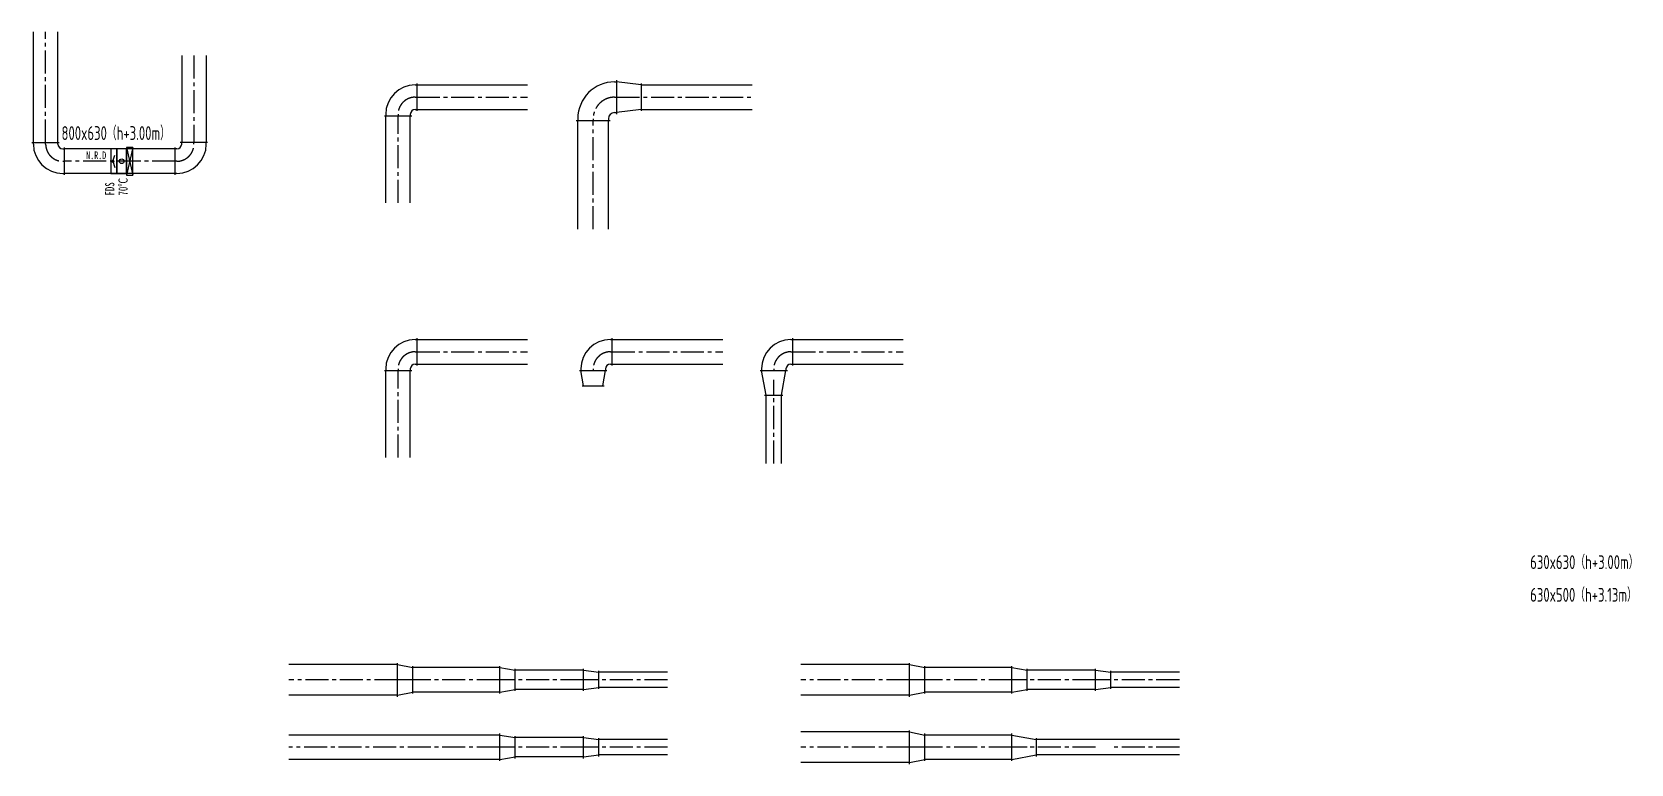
# Model space of a CAD drawing. Extents: x -51468 to 183161, y -105151 to 82504.
# Drawn here: x -32529 to 19553, y 58661 to 82504 of the extents above; entities that cross this region are included whole.
import ezdxf

# ---------------------------------------------------------------- set-up
doc = ezdxf.new("R2010")
doc.units = 0
doc.header["$LTSCALE"] = 1000
doc.header["$MEASUREMENT"] = 0
doc.linetypes.add('CENTER2', pattern=[1.125, 0.75, -0.125, 0.125, -0.125])
doc.layers.get('0').update_dxf_attribs({"linetype": 'CONTINUOUS'})
for name, color, linetype, plot in [('H-DAPP-FAPP', 3, 'CONTINUOUS', False), ('H-DIMS-FIRE', 7, 'CONTINUOUS', False), ('H-DUCT-FIRE', 20, 'CONTINUOUS', False), ('H-DUCT-FIRE-MID', 252, 'CONTINUOUS', False)]:
    doc.layers.add(name, color=color, linetype=linetype, plot=plot)
for name, color, linetype in [('H-DAPP-FDAMP', 161, 'CONTINUOUS'), ('H-DIMS-DUCT', 7, 'CONTINUOUS'), ('H-HOLE', 7, 'CONTINUOUS')]:
    doc.layers.add(name, color=color, linetype=linetype)
doc.styles.add('TH-STYLE1', font='', dxfattribs={"width": 0.7})
doc.styles.add('TH-STYLE3', font='tssdeng.shx', dxfattribs={"width": 0.7, "bigfont": 'tssdchn.shx'})
doc.styles.get('TH-STYLE1').set_extended_font_data('STFangsong')

msp = doc.modelspace()

# ---------------------------------------------------------------- texts
at = {"layer": 'H-DIMS-DUCT', "style": 'TH-STYLE3', "width": 0.7}
for s, p in [('630x630（h+3.00m）', (16267.7556, 65010.8715)), ('630x500（h+3.13m）', (16267.7556, 63946.707))]:
    msp.add_text(s, height=450, dxfattribs=at).set_placement(p)
at = {"layer": 'H-DIMS-FIRE', "style": 'TH-STYLE3', "width": 0.7}
msp.add_text('800x630（h+3.00m）', height=450, dxfattribs=at).set_placement((-31567.2886, 78986.0282))

# ---------------------------------------------------------------- blocks, each defined once
blk = doc.blocks.new('*U105')
at = {"color": 7}
blk.add_line((400, -260), (400, -60), dxfattribs=at)
blk.add_lwpolyline([(0, -320), (800, -320), (800, 0), (0, 0)], close=True)
blk.add_circle((400, -160), 75)
at = {"style": 'TH-STYLE1', "width": 0.7}
for s, p in [('FDS', (-714, 80)), ('70℃', (-714, -352))]:
    blk.add_text(s, height=300, dxfattribs=at).set_placement(p)
blk = doc.blocks.new('*U102')
blk.add_line((0, -200), (900, 0))
blk.add_lwpolyline([(0, 0), (0, -200), (900, -200), (900, 0), (0, 0), (900, -200)])
blk = doc.blocks.new('*U106')
for q in [(200, -65), (600, -65)]:
    blk.add_line((400, -125), q)
blk.add_lwpolyline([(0, -200), (800, -200), (800, 0), (0, 0)], close=True)
at = {"const_width": 50}
blk.add_lwpolyline([(375, -125, 1), (425, -125, 1)], format="xyb", close=True, dxfattribs=at)
at = {"insert": (80, -999), "char_height": 250, "width": 9.17, "attachment_point": 1, "rotation": 90, "style": 'TH-STYLE1'}
blk.add_mtext('N.R.D', dxfattribs=at)

# ---------------------------------------------------------------- linework, layer by layer
at = {"layer": 'H-DAPP-FAPP'}
for p, q in [((-19997.4799, 80824.1226), (-19997.4799, 79934.1226)), ((-13488.8722, 80935.3726), (-13488.8722, 79822.8726)), ((-12688.8722, 80824.1226), (-12688.8722, 79934.1226)), ((-21052.4799, 79769.1226), (-20162.4799, 79769.1226)), ((-14807.6222, 79616.6226), (-13695.1222, 79616.6226)), ((-32529.2856, 78902.7519), (-31639.2856, 78902.7519)), ((-31474.2856, 77847.7519), (-31474.2856, 78737.7519)), ((-27862.3233, 77847.7519), (-27862.3233, 78737.7519)), ((-26807.3233, 78902.7519), (-27697.3233, 78902.7519)), ((-19997.4799, 72531.988), (-19997.4799, 71641.988)), ((-13641.3722, 72531.988), (-13641.3722, 71641.988)), ((-7761.2832, 72531.988), (-7761.2832, 71641.988)), ((-21052.4799, 71476.988), (-20162.4799, 71476.988)), ((-14696.3722, 71476.988), (-13806.3722, 71476.988)), ((-8816.2832, 71476.988), (-7926.2832, 71476.988)), ((-14611.3722, 70976.988), (-13891.3722, 70976.988)), ((-8666.2832, 70676.988), (-8076.2832, 70676.988)), ((-20624.0422, 60854.294), (-20624.0422, 61944.294)), ((-20124.0422, 60954.294), (-20124.0422, 61844.294)), ((-17292.8116, 60954.294), (-17292.8116, 61844.294)), ((-16792.8116, 61039.294), (-16792.8116, 61759.294)), ((-14563.2175, 61039.294), (-14563.2175, 61759.294)), ((-14063.2175, 61104.294), (-14063.2175, 61694.294)), ((-3949.1504, 60854.294), (-3949.1504, 61944.294)), ((-3449.1504, 60954.294), (-3449.1504, 61844.294)), ((-617.9197, 60954.294), (-617.9197, 61844.294)), ((-117.9197, 61039.294), (-117.9197, 61759.294)), ((2111.6744, 61039.294), (2111.6744, 61759.294)), ((2611.6744, 61104.294), (2611.6744, 61694.294)), ((-17292.8116, 58760.5631), (-17292.8116, 59650.5631)), ((-16792.8116, 58845.5631), (-16792.8116, 59565.5631)), ((-14563.2175, 58845.5631), (-14563.2175, 59565.5631)), ((-14063.2175, 58910.5631), (-14063.2175, 59500.5631)), ((-3949.1504, 58660.5631), (-3949.1504, 59750.5631)), ((-3449.1504, 58760.5631), (-3449.1504, 59650.5631)), ((-617.9197, 58760.5631), (-617.9197, 59650.5631)), ((182.0803, 59500.5631), (182.0803, 58910.5631))]:
    msp.add_line(p, q, dxfattribs=at)
at = {"layer": 'H-DUCT-FIRE'}
for p, q in [((-32484.2856, 78902.7519), (-32484.2856, 82503.7223)), ((-31684.2856, 78902.7519), (-31684.2856, 82503.7223)), ((-27652.3233, 81733.9825), (-27652.3233, 78902.7519)), ((-26852.3233, 81733.9825), (-26852.3233, 78902.7519)), ((-20047.4799, 80779.1226), (-19997.4799, 80779.1226)), ((-19997.4799, 80779.1226), (-16385.5175, 80779.1226)), ((-19997.4799, 80779.1226), (-19997.4799, 79979.1226)), ((-13551.3722, 80879.1226), (-13488.8722, 80879.1226)), ((-13488.8722, 80879.1226), (-13488.8722, 79879.1226)), ((-12688.8722, 80779.1226), (-13488.8722, 80879.1226)), ((-12688.8722, 80779.1226), (-9076.9098, 80779.1226)), ((-21007.4799, 79819.1226), (-21007.4799, 79769.1226)), ((-21007.4799, 76937.892), (-21007.4799, 79769.1226)), ((-21007.4799, 79769.1226), (-20207.4799, 79769.1226)), ((-20207.4799, 79819.1226), (-20207.4799, 79769.1226)), ((-20207.4799, 76937.892), (-20207.4799, 79769.1226)), ((-20047.4799, 79979.1226), (-19997.4799, 79979.1226)), ((-19997.4799, 79979.1226), (-16385.5175, 79979.1226)), ((-13551.3722, 79879.1226), (-13488.8722, 79879.1226)), ((-12688.8722, 79979.1226), (-13488.8722, 79879.1226)), ((-12688.8722, 79979.1226), (-9076.9098, 79979.1226)), ((-14751.3722, 79679.1226), (-14751.3722, 79616.6226)), ((-14751.3722, 76077.5843), (-14751.3722, 79616.6226)), ((-14751.3722, 79616.6226), (-13751.3722, 79616.6226)), ((-13751.3722, 79679.1226), (-13751.3722, 79616.6226)), ((-13751.3722, 76077.5843), (-13751.3722, 79616.6226)), ((-32484.2856, 78902.7519), (-31684.2856, 78902.7519)), ((-32484.2856, 78852.7519), (-32484.2856, 78902.7519)), ((-31684.2856, 78852.7519), (-31684.2856, 78902.7519)), ((-31524.2856, 78692.7519), (-31474.2856, 78692.7519)), ((-27862.3233, 78692.7519), (-31474.2856, 78692.7519)), ((-31474.2856, 77892.7519), (-31474.2856, 78692.7519)), ((-27862.3233, 77892.7519), (-27862.3233, 78692.7519)), ((-27812.3233, 78692.7519), (-27862.3233, 78692.7519)), ((-26852.3233, 78902.7519), (-27652.3233, 78902.7519)), ((-27652.3233, 78852.7519), (-27652.3233, 78902.7519)), ((-26852.3233, 78852.7519), (-26852.3233, 78902.7519)), ((-31524.2856, 77892.7519), (-31474.2856, 77892.7519)), ((-27862.3233, 77892.7519), (-31474.2856, 77892.7519)), ((-27812.3233, 77892.7519), (-27862.3233, 77892.7519)), ((-20047.4799, 72486.988), (-19997.4799, 72486.988)), ((-19997.4799, 72486.988), (-16385.5175, 72486.988)), ((-19997.4799, 72486.988), (-19997.4799, 71686.988)), ((-13691.3722, 72486.988), (-13641.3722, 72486.988)), ((-13641.3722, 72486.988), (-10029.4098, 72486.988)), ((-13641.3722, 72486.988), (-13641.3722, 71686.988)), ((-7811.2832, 72486.988), (-7761.2832, 72486.988)), ((-7761.2832, 72486.988), (-4149.3209, 72486.988)), ((-7761.2832, 72486.988), (-7761.2832, 71686.988)), ((-21007.4799, 71526.988), (-21007.4799, 71476.988)), ((-21007.4799, 68645.7574), (-21007.4799, 71476.988)), ((-21007.4799, 71476.988), (-20207.4799, 71476.988)), ((-20207.4799, 71526.988), (-20207.4799, 71476.988)), ((-20207.4799, 68645.7574), (-20207.4799, 71476.988)), ((-20047.4799, 71686.988), (-19997.4799, 71686.988)), ((-19997.4799, 71686.988), (-16385.5175, 71686.988)), ((-14651.3722, 71526.988), (-14651.3722, 71476.988)), ((-14651.3722, 71476.988), (-13851.3722, 71476.988)), ((-14566.3722, 70976.988), (-14651.3722, 71476.988)), ((-13936.3722, 70976.988), (-13851.3722, 71476.988)), ((-13851.3722, 71526.988), (-13851.3722, 71476.988)), ((-13691.3722, 71686.988), (-13641.3722, 71686.988)), ((-13641.3722, 71686.988), (-10029.4098, 71686.988)), ((-8771.2832, 71526.988), (-8771.2832, 71476.988)), ((-8771.2832, 71476.988), (-7971.2832, 71476.988)), ((-8621.2832, 70676.988), (-8771.2832, 71476.988)), ((-8121.2832, 70676.988), (-7971.2832, 71476.988)), ((-7971.2832, 71526.988), (-7971.2832, 71476.988)), ((-7811.2832, 71686.988), (-7761.2832, 71686.988)), ((-7761.2832, 71686.988), (-4149.3209, 71686.988)), ((-8621.2832, 68447.3939), (-8621.2832, 70676.988)), ((-8121.2832, 68447.3939), (-8121.2832, 70676.988)), ((-20624.0422, 61899.294), (-24163.0805, 61899.294)), ((-20624.0422, 61899.294), (-20124.0422, 61799.294)), ((-17292.8116, 61799.294), (-20124.0422, 61799.294)), ((-17292.8116, 61799.294), (-16792.8116, 61714.294)), ((-14563.2175, 61714.294), (-16792.8116, 61714.294)), ((-14563.2175, 61714.294), (-14063.2175, 61649.294)), ((-11833.6234, 61649.294), (-14063.2175, 61649.294)), ((-3949.1504, 61899.294), (-7488.1886, 61899.294)), ((-3949.1504, 61899.294), (-3449.1504, 61799.294)), ((-617.9197, 61799.294), (-3449.1504, 61799.294)), ((-617.9197, 61799.294), (-117.9197, 61714.294)), ((2111.6744, 61714.294), (-117.9197, 61714.294)), ((2111.6744, 61714.294), (2611.6744, 61649.294)), ((4841.2685, 61649.294), (2611.6744, 61649.294)), ((-20624.0422, 60899.294), (-20124.0422, 60999.294)), ((-17292.8116, 60999.294), (-20124.0422, 60999.294)), ((-17292.8116, 60999.294), (-16792.8116, 61084.294)), ((-14563.2175, 61084.294), (-16792.8116, 61084.294)), ((-14563.2175, 61084.294), (-14063.2175, 61149.294)), ((-11833.6234, 61149.294), (-14063.2175, 61149.294)), ((-3949.1504, 60899.294), (-3449.1504, 60999.294)), ((-617.9197, 60999.294), (-3449.1504, 60999.294)), ((-617.9197, 60999.294), (-117.9197, 61084.294)), ((2111.6744, 61084.294), (-117.9197, 61084.294)), ((2111.6744, 61084.294), (2611.6744, 61149.294)), ((4841.2685, 61149.294), (2611.6744, 61149.294)), ((-20624.0422, 60899.294), (-24163.0805, 60899.294)), ((-3949.1504, 60899.294), (-7488.1886, 60899.294)), ((-17292.8116, 59605.5631), (-24163.0805, 59605.5631)), ((-17292.8116, 59605.5631), (-16792.8116, 59520.5631)), ((-14563.2175, 59520.5631), (-16792.8116, 59520.5631)), ((-14563.2175, 59520.5631), (-14063.2175, 59455.5631)), ((-11833.6234, 59455.5631), (-14063.2175, 59455.5631)), ((-3949.1504, 59705.5631), (-7488.1886, 59705.5631)), ((-3949.1504, 59705.5631), (-3449.1504, 59605.5631)), ((-617.9197, 59605.5631), (-3449.1504, 59605.5631)), ((-617.9197, 59605.5631), (182.0803, 59455.5631)), ((4841.2685, 59455.5631), (182.0803, 59455.5631)), ((-17292.8116, 58805.5631), (-16792.8116, 58890.5631)), ((-14563.2175, 58890.5631), (-16792.8116, 58890.5631)), ((-14563.2175, 58890.5631), (-14063.2175, 58955.5631)), ((-11833.6234, 58955.5631), (-14063.2175, 58955.5631)), ((-617.9197, 58805.5631), (182.0803, 58955.5631)), ((4841.2685, 58955.5631), (182.0803, 58955.5631)), ((-17292.8116, 58805.5631), (-24163.0805, 58805.5631)), ((-3949.1504, 58705.5631), (-7488.1886, 58705.5631)), ((-3949.1504, 58705.5631), (-3449.1504, 58805.5631)), ((-617.9197, 58805.5631), (-3449.1504, 58805.5631))]:
    msp.add_line(p, q, dxfattribs=at)
for centre, radius, start, end in [((-20047.4799, 79819.1226), 960, 90, 180), ((-13551.3722, 79679.1226), 1200, 90, 180), ((-20047.4799, 79819.1226), 160, 90, 180), ((-13551.3722, 79679.1226), 200, 90, 180), ((-31524.2856, 78852.7519), 960, 180, 270), ((-31524.2856, 78852.7519), 160, 180, 270), ((-27812.3233, 78852.7519), 960, 270, 0), ((-27812.3233, 78852.7519), 160, 270, 0), ((-20047.4799, 71526.988), 960, 90, 180), ((-13691.3722, 71526.988), 960, 90, 180), ((-7811.2832, 71526.988), 960, 90, 180), ((-20047.4799, 71526.988), 160, 90, 180), ((-13691.3722, 71526.988), 160, 90, 180), ((-7811.2832, 71526.988), 160, 90, 180)]:
    msp.add_arc(centre, radius, start, end, dxfattribs=at)
at = {"layer": 'H-DUCT-FIRE-MID', "linetype": 'CENTER2'}
for p, q in [((-32084.2856, 78902.7519), (-32084.2856, 82503.7223)), ((-27252.3233, 81733.9825), (-27252.3233, 78902.7519)), ((-20047.4799, 80379.1226), (-19997.4799, 80379.1226)), ((-19997.4799, 80379.1226), (-16385.5175, 80379.1226)), ((-13551.3722, 80379.1226), (-13488.8722, 80379.1226)), ((-13488.8722, 80379.1226), (-9076.9098, 80379.1226)), ((-20607.4799, 79819.1226), (-20607.4799, 79769.1226)), ((-20607.4799, 76937.892), (-20607.4799, 79769.1226)), ((-14251.3722, 79679.1226), (-14251.3722, 79616.6226)), ((-14251.3722, 76077.5843), (-14251.3722, 79616.6226)), ((-32084.2856, 78852.7519), (-32084.2856, 78902.7519)), ((-27252.3233, 78852.7519), (-27252.3233, 78902.7519)), ((-31524.2856, 78292.7519), (-31474.2856, 78292.7519)), ((-27862.3233, 78292.7519), (-31474.2856, 78292.7519)), ((-27812.3233, 78292.7519), (-27862.3233, 78292.7519)), ((-20047.4799, 72086.988), (-19997.4799, 72086.988)), ((-19997.4799, 72086.988), (-16385.5175, 72086.988)), ((-13691.3722, 72086.988), (-13641.3722, 72086.988)), ((-13641.3722, 72086.988), (-10029.4098, 72086.988)), ((-7811.2832, 72086.988), (-7761.2832, 72086.988)), ((-7761.2832, 72086.988), (-4149.3209, 72086.988)), ((-20607.4799, 71526.988), (-20607.4799, 71476.988)), ((-20607.4799, 68645.7574), (-20607.4799, 71476.988)), ((-14251.3722, 71526.988), (-14251.3722, 71476.988)), ((-8371.2832, 71526.988), (-8371.2832, 71476.988)), ((-8371.2832, 68447.3939), (-8371.2832, 71176.988)), ((-20624.0422, 61399.294), (-24163.0805, 61399.294)), ((-17292.8116, 61399.294), (-20124.0422, 61399.294)), ((-14563.2175, 61399.294), (-16792.8116, 61399.294)), ((-11833.6234, 61399.294), (-14063.2175, 61399.294)), ((-3949.1504, 61399.294), (-7488.1886, 61399.294)), ((-617.9197, 61399.294), (-3449.1504, 61399.294)), ((2111.6744, 61399.294), (-117.9197, 61399.294)), ((4841.2685, 61399.294), (2611.6744, 61399.294)), ((-17292.8116, 59205.5631), (-24163.0805, 59205.5631)), ((-14563.2175, 59205.5631), (-16792.8116, 59205.5631)), ((-11833.6234, 59205.5631), (-14063.2175, 59205.5631)), ((-3949.1504, 59205.5631), (-7488.1886, 59205.5631)), ((-617.9197, 59205.5631), (-3449.1504, 59205.5631)), ((2111.6744, 59205.5631), (-117.9197, 59205.5631)), ((4841.2685, 59205.5631), (2611.6744, 59205.5631))]:
    msp.add_line(p, q, dxfattribs=at)
at = {"layer": 'H-DUCT-FIRE-MID'}
for p, q in [((-20124.0422, 61399.294), (-20624.0422, 61399.294)), ((-16792.8116, 61399.294), (-17292.8116, 61399.294)), ((-14063.2175, 61399.294), (-14563.2175, 61399.294)), ((-3449.1504, 61399.294), (-3949.1504, 61399.294)), ((-117.9197, 61399.294), (-617.9197, 61399.294)), ((2611.6744, 61399.294), (2111.6744, 61399.294)), ((-16792.8116, 59205.5631), (-17292.8116, 59205.5631)), ((-14063.2175, 59205.5631), (-14563.2175, 59205.5631)), ((-3449.1504, 59205.5631), (-3949.1504, 59205.5631)), ((-117.9197, 59205.5631), (-617.9197, 59205.5631))]:
    msp.add_line(p, q, dxfattribs=at)
at = {"layer": 'H-DUCT-FIRE-MID', "linetype": 'CENTER2'}
for centre, radius, start, end in [((-20047.4799, 79819.1226), 560, 90, 180), ((-13551.3722, 79679.1226), 700, 90, 180), ((-31524.2856, 78852.7519), 560, 180, 270), ((-27812.3233, 78852.7519), 560, 270, 0), ((-20047.4799, 71526.988), 560, 90, 180), ((-13691.3722, 71526.988), 560, 90, 180), ((-7811.2832, 71526.988), 560, 90, 180)]:
    msp.add_arc(centre, radius, start, end, dxfattribs=at)

# ---------------------------------------------------------------- block references
at = {"layer": 'H-DAPP-FDAMP'}
for name, p, rotation in [('*U106', (-29765.919, 78692.7519), 270), ('*U105', (-29765.919, 77892.7519), 90)]:
    msp.add_blockref(name, p, dxfattribs=dict(at, rotation=rotation))
at = {"layer": 'H-HOLE', "rotation": 270}
msp.add_blockref('*U102', (-29245.919, 78742.7519), dxfattribs=at)

msp.set_redraw_order([(e.dxf.handle, doc.entitydb.next_handle()) for e in msp.query("TEXT MTEXT ATTDEF DIMENSION ARC_DIMENSION")])  # texts and dimensions are drawn at this point

doc.saveas('drawing.dxf')
